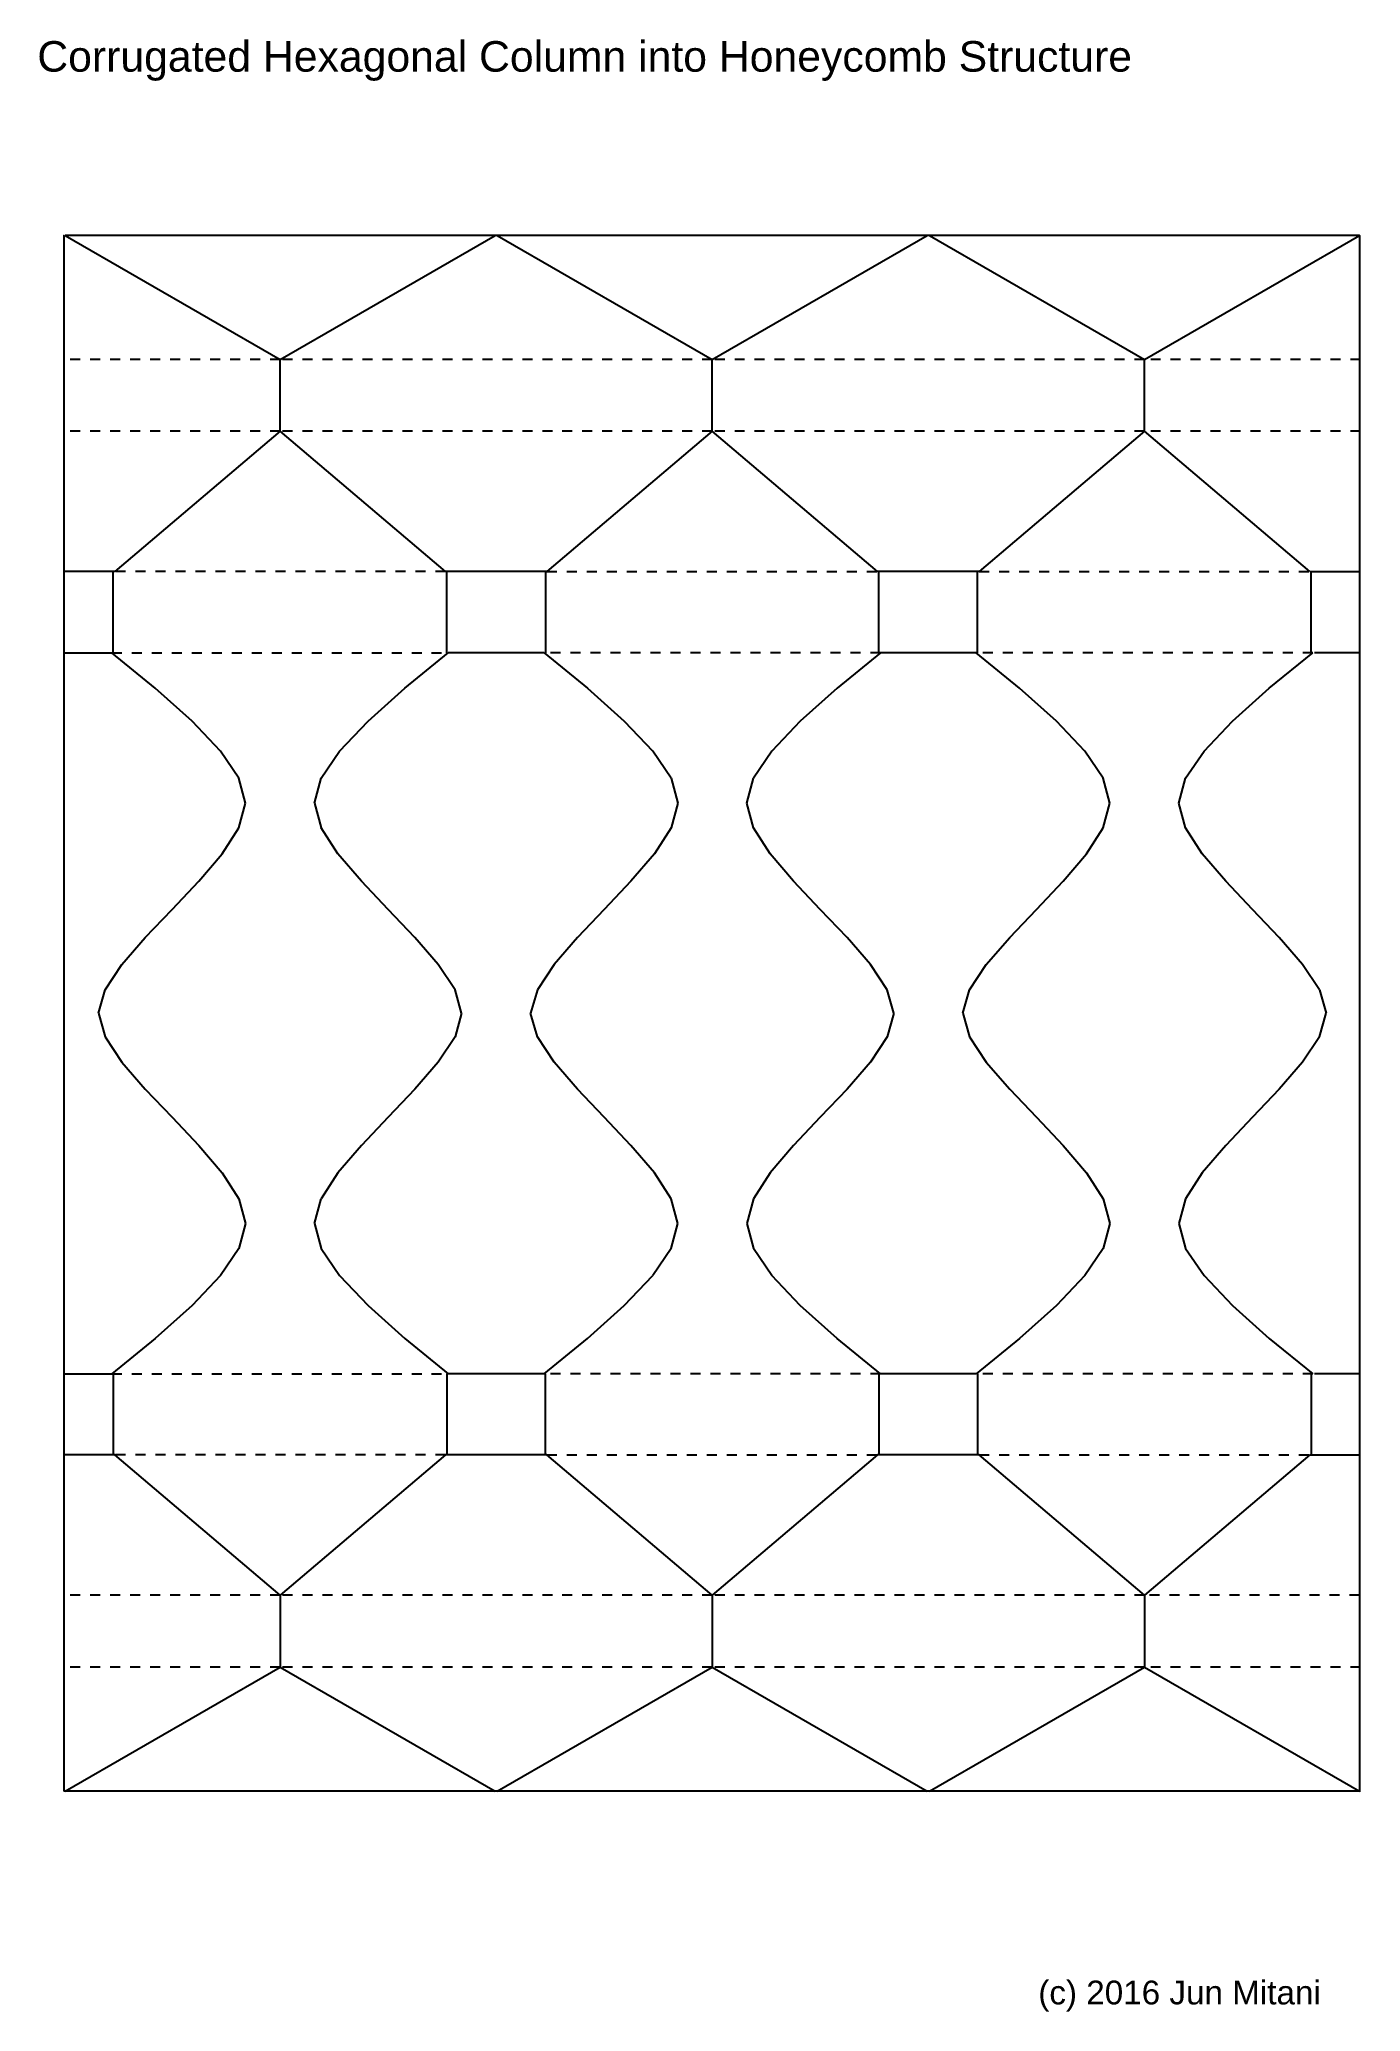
# Model space of a CAD drawing. Extents: x 11 to 198, y -288 to -9.
import ezdxf

# ---------------------------------------------------------------- set-up
doc = ezdxf.new("R2010")
doc.units = 0
for name, pattern in [('AI-LINETYPE-1', [2.822222, 1.411111, -1.411111]), ('AI-LINETYPE-10', [2.822222, 1.411111, -1.411111]), ('AI-LINETYPE-11', [2.822222, 1.411111, -1.411111]), ('AI-LINETYPE-12', [2.822222, 1.411111, -1.411111]), ('AI-LINETYPE-13', [2.822222, 1.411111, -1.411111]), ('AI-LINETYPE-14', [2.822222, 1.411111, -1.411111]), ('AI-LINETYPE-15', [2.822222, 1.411111, -1.411111]), ('AI-LINETYPE-16', [2.822222, 1.411111, -1.411111]), ('AI-LINETYPE-17', [2.822222, 1.411111, -1.411111]), ('AI-LINETYPE-18', [2.822222, 1.411111, -1.411111]), ('AI-LINETYPE-19', [2.822222, 1.411111, -1.411111]), ('AI-LINETYPE-2', [2.822222, 1.411111, -1.411111]), ('AI-LINETYPE-20', [2.822222, 1.411111, -1.411111]), ('AI-LINETYPE-21', [2.822222, 1.411111, -1.411111]), ('AI-LINETYPE-22', [2.822222, 1.411111, -1.411111]), ('AI-LINETYPE-23', [2.822222, 1.411111, -1.411111]), ('AI-LINETYPE-24', [2.822222, 1.411111, -1.411111]), ('AI-LINETYPE-25', [2.822222, 1.411111, -1.411111]), ('AI-LINETYPE-26', [2.822222, 1.411111, -1.411111]), ('AI-LINETYPE-27', [2.822222, 1.411111, -1.411111]), ('AI-LINETYPE-28', [2.822222, 1.411111, -1.411111]), ('AI-LINETYPE-3', [2.822222, 1.411111, -1.411111]), ('AI-LINETYPE-4', [2.822222, 1.411111, -1.411111]), ('AI-LINETYPE-5', [2.822222, 1.411111, -1.411111]), ('AI-LINETYPE-6', [2.822222, 1.411111, -1.411111]), ('AI-LINETYPE-7', [2.822222, 1.411111, -1.411111]), ('AI-LINETYPE-8', [2.822222, 1.411111, -1.411111]), ('AI-LINETYPE-9', [2.822222, 1.411111, -1.411111])]:
    doc.linetypes.add(name, pattern=pattern)
for name, color, linetype in [('CUTLINE', 7, 'CONTINUOUS'), ('MOUNTAINLINE', 7, 'CONTINUOUS'), ('TEXT', 7, 'CONTINUOUS'), ('VALLEYLINE', 7, 'CONTINUOUS')]:
    doc.layers.add(name, color=color, linetype=linetype)

msp = doc.modelspace()

# ---------------------------------------------------------------- texts
at = {"layer": 'TEXT', "color": 7, "attachment_point": 7}
for s, insert, char_height in [('\\fArial|b0|i0|c0|p34;\\W1;Corrugated Hexagonal Column into Honeycomb Structure', (11.19, -14.86), 4.318), ('\\fArial|b0|i0|c0|p34;\\W1;(c) 2016 Jun Mitani', (152.51, -287.61), 3.3584)]:
    msp.add_mtext(s, dxfattribs=dict(at, insert=insert, char_height=char_height))

# ---------------------------------------------------------------- blocks, each defined once
blk = doc.blocks.new('BLOCK_2')
at = {"layer": 'CUTLINE', "color": 7}
blk.add_lwpolyline([(75.82, -36.68), (15.1, -36.68)], dxfattribs=at)
blk = doc.blocks.new('BLOCK_3')
at = {"layer": 'CUTLINE', "color": 7}
blk.add_lwpolyline([(14.95, -36.68), (14.95, -36.68), (14.95, -256.48)], dxfattribs=at)
blk = doc.blocks.new('BLOCK_4')
at = {"layer": 'CUTLINE', "color": 7}
blk.add_lwpolyline([(136.84, -36.68), (76.12, -36.68)], dxfattribs=at)
blk = doc.blocks.new('BLOCK_5')
at = {"layer": 'CUTLINE', "color": 7}
blk.add_lwpolyline([(76.12, -36.68), (75.82, -36.68)], dxfattribs=at)
blk = doc.blocks.new('BLOCK_6')
at = {"layer": 'CUTLINE', "color": 7}
blk.add_lwpolyline([(197.86, -36.68), (137.14, -36.68)], dxfattribs=at)
blk = doc.blocks.new('BLOCK_7')
at = {"layer": 'CUTLINE', "color": 7}
blk.add_lwpolyline([(137.14, -36.68), (136.84, -36.68)], dxfattribs=at)
blk = doc.blocks.new('BLOCK_8')
at = {"layer": 'CUTLINE', "color": 7}
blk.add_lwpolyline([(197.86, -36.68), (197.86, -36.68), (197.86, -256.48)], dxfattribs=at)
blk = doc.blocks.new('BLOCK_9')
at = {"layer": 'CUTLINE', "color": 7}
blk.add_lwpolyline([(75.82, -256.48), (15.1, -256.48)], dxfattribs=at)
blk = doc.blocks.new('BLOCK_10')
at = {"layer": 'CUTLINE', "color": 7}
blk.add_lwpolyline([(15.1, -256.48), (14.95, -256.48)], dxfattribs=at)
blk = doc.blocks.new('BLOCK_11')
at = {"layer": 'CUTLINE', "color": 7}
blk.add_lwpolyline([(136.84, -256.48), (76.12, -256.48)], dxfattribs=at)
blk = doc.blocks.new('BLOCK_12')
at = {"layer": 'CUTLINE', "color": 7}
blk.add_lwpolyline([(76.12, -256.48), (75.82, -256.48)], dxfattribs=at)
blk = doc.blocks.new('BLOCK_13')
at = {"layer": 'CUTLINE', "color": 7}
blk.add_lwpolyline([(197.86, -256.48), (137.14, -256.48)], dxfattribs=at)
blk = doc.blocks.new('BLOCK_14')
at = {"layer": 'CUTLINE', "color": 7}
blk.add_lwpolyline([(137.14, -256.48), (136.84, -256.48)], dxfattribs=at)
blk = doc.blocks.new('BLOCK_15')
at = {"layer": 'CUTLINE', "color": 7}
blk.add_lwpolyline([(198.01, -256.48), (197.86, -256.48)], dxfattribs=at)
blk = doc.blocks.new('BLOCK_16')
at = {"layer": 'VALLEYLINE', "color": 7, "linetype": 'AI-LINETYPE-1'}
blk.add_lwpolyline([(68.8, -84.19), (22.13, -84.19)], dxfattribs=at)
blk = doc.blocks.new('BLOCK_17')
at = {"layer": 'VALLEYLINE', "color": 7, "linetype": 'AI-LINETYPE-2'}
blk.add_lwpolyline([(21.71, -95.66), (69.21, -95.66)], dxfattribs=at)
blk = doc.blocks.new('BLOCK_18')
at = {"layer": 'VALLEYLINE', "color": 7, "linetype": 'AI-LINETYPE-3'}
blk.add_lwpolyline([(83.14, -84.19), (129.81, -84.19)], dxfattribs=at)
blk = doc.blocks.new('BLOCK_19')
at = {"layer": 'VALLEYLINE', "color": 7, "linetype": 'AI-LINETYPE-4'}
blk.add_lwpolyline([(130.23, -95.66), (82.73, -95.66)], dxfattribs=at)
blk = doc.blocks.new('BLOCK_20')
at = {"layer": 'VALLEYLINE', "color": 7, "linetype": 'AI-LINETYPE-5'}
blk.add_lwpolyline([(191.25, -95.66), (143.75, -95.66)], dxfattribs=at)
blk = doc.blocks.new('BLOCK_21')
at = {"layer": 'VALLEYLINE', "color": 7, "linetype": 'AI-LINETYPE-6'}
blk.add_lwpolyline([(144.16, -84.19), (190.83, -84.19)], dxfattribs=at)
blk = doc.blocks.new('BLOCK_22')
at = {"layer": 'VALLEYLINE', "color": 7, "linetype": 'AI-LINETYPE-7'}
blk.add_lwpolyline([(45.46, -64.36), (14.95, -64.36)], dxfattribs=at)
blk = doc.blocks.new('BLOCK_23')
at = {"layer": 'VALLEYLINE', "color": 7, "linetype": 'AI-LINETYPE-8'}
blk.add_lwpolyline([(167.5, -64.36), (106.48, -64.36)], dxfattribs=at)
blk = doc.blocks.new('BLOCK_24')
at = {"layer": 'VALLEYLINE', "color": 7, "linetype": 'AI-LINETYPE-9'}
blk.add_lwpolyline([(45.46, -54.21), (14.95, -54.21)], dxfattribs=at)
blk = doc.blocks.new('BLOCK_25')
at = {"layer": 'VALLEYLINE', "color": 7, "linetype": 'AI-LINETYPE-10'}
blk.add_lwpolyline([(198.01, -64.36), (167.5, -64.36)], dxfattribs=at)
blk = doc.blocks.new('BLOCK_26')
at = {"layer": 'VALLEYLINE', "color": 7, "linetype": 'AI-LINETYPE-11'}
blk.add_lwpolyline([(106.48, -64.36), (45.46, -64.36)], dxfattribs=at)
blk = doc.blocks.new('BLOCK_27')
at = {"layer": 'VALLEYLINE', "color": 7, "linetype": 'AI-LINETYPE-12'}
blk.add_lwpolyline([(106.48, -54.21), (45.46, -54.21)], dxfattribs=at)
blk = doc.blocks.new('BLOCK_28')
at = {"layer": 'VALLEYLINE', "color": 7, "linetype": 'AI-LINETYPE-13'}
blk.add_lwpolyline([(167.5, -54.21), (106.48, -54.21)], dxfattribs=at)
blk = doc.blocks.new('BLOCK_29')
at = {"layer": 'VALLEYLINE', "color": 7, "linetype": 'AI-LINETYPE-14'}
blk.add_lwpolyline([(198.01, -54.21), (167.5, -54.21)], dxfattribs=at)
blk = doc.blocks.new('BLOCK_30')
at = {"layer": 'VALLEYLINE', "color": 7, "linetype": 'AI-LINETYPE-15'}
blk.add_lwpolyline([(68.8, -208.97), (22.13, -208.97)], dxfattribs=at)
blk = doc.blocks.new('BLOCK_31')
at = {"layer": 'VALLEYLINE', "color": 7, "linetype": 'AI-LINETYPE-16'}
blk.add_lwpolyline([(21.71, -197.5), (69.21, -197.5)], dxfattribs=at)
blk = doc.blocks.new('BLOCK_32')
at = {"layer": 'VALLEYLINE', "color": 7, "linetype": 'AI-LINETYPE-17'}
blk.add_lwpolyline([(83.14, -208.97), (129.81, -208.97)], dxfattribs=at)
blk = doc.blocks.new('BLOCK_33')
at = {"layer": 'VALLEYLINE', "color": 7, "linetype": 'AI-LINETYPE-18'}
blk.add_lwpolyline([(130.23, -197.5), (82.73, -197.5)], dxfattribs=at)
blk = doc.blocks.new('BLOCK_34')
at = {"layer": 'VALLEYLINE', "color": 7, "linetype": 'AI-LINETYPE-19'}
blk.add_lwpolyline([(191.25, -197.5), (143.74, -197.5)], dxfattribs=at)
blk = doc.blocks.new('BLOCK_35')
at = {"layer": 'VALLEYLINE', "color": 7, "linetype": 'AI-LINETYPE-20'}
blk.add_lwpolyline([(144.16, -208.97), (190.83, -208.97)], dxfattribs=at)
blk = doc.blocks.new('BLOCK_36')
at = {"layer": 'VALLEYLINE', "color": 7, "linetype": 'AI-LINETYPE-21'}
blk.add_lwpolyline([(45.46, -228.8), (14.95, -228.8)], dxfattribs=at)
blk = doc.blocks.new('BLOCK_37')
at = {"layer": 'VALLEYLINE', "color": 7, "linetype": 'AI-LINETYPE-22'}
blk.add_lwpolyline([(167.5, -228.8), (106.48, -228.8)], dxfattribs=at)
blk = doc.blocks.new('BLOCK_38')
at = {"layer": 'VALLEYLINE', "color": 7, "linetype": 'AI-LINETYPE-23'}
blk.add_lwpolyline([(45.46, -238.95), (14.95, -238.95)], dxfattribs=at)
blk = doc.blocks.new('BLOCK_39')
at = {"layer": 'VALLEYLINE', "color": 7, "linetype": 'AI-LINETYPE-24'}
blk.add_lwpolyline([(197.86, -228.8), (167.5, -228.8)], dxfattribs=at)
blk = doc.blocks.new('BLOCK_40')
at = {"layer": 'VALLEYLINE', "color": 7, "linetype": 'AI-LINETYPE-25'}
blk.add_lwpolyline([(106.48, -228.8), (45.46, -228.8)], dxfattribs=at)
blk = doc.blocks.new('BLOCK_41')
at = {"layer": 'VALLEYLINE', "color": 7, "linetype": 'AI-LINETYPE-26'}
blk.add_lwpolyline([(106.48, -238.95), (45.46, -238.95)], dxfattribs=at)
blk = doc.blocks.new('BLOCK_42')
at = {"layer": 'VALLEYLINE', "color": 7, "linetype": 'AI-LINETYPE-27'}
blk.add_lwpolyline([(167.5, -238.95), (106.48, -238.95)], dxfattribs=at)
blk = doc.blocks.new('BLOCK_43')
at = {"layer": 'VALLEYLINE', "color": 7, "linetype": 'AI-LINETYPE-28'}
blk.add_lwpolyline([(198.01, -238.95), (167.5, -238.95)], dxfattribs=at)
blk = doc.blocks.new('BLOCK_44')
at = {"layer": 'MOUNTAINLINE', "color": 7}
blk.add_lwpolyline([(39.65, -120.38), (40.59, -116.9)], dxfattribs=at)
blk = doc.blocks.new('BLOCK_45')
at = {"layer": 'MOUNTAINLINE', "color": 7}
blk.add_lwpolyline([(40.59, -116.9), (39.65, -113.37)], dxfattribs=at)
blk = doc.blocks.new('BLOCK_46')
at = {"layer": 'MOUNTAINLINE', "color": 7}
blk.add_lwpolyline([(50.33, -116.9), (51.28, -113.37)], dxfattribs=at)
blk = doc.blocks.new('BLOCK_47')
at = {"layer": 'MOUNTAINLINE', "color": 7}
blk.add_lwpolyline([(39.65, -113.37), (37.05, -109.54)], dxfattribs=at)
blk = doc.blocks.new('BLOCK_48')
at = {"layer": 'MOUNTAINLINE', "color": 7}
blk.add_lwpolyline([(51.28, -113.37), (53.87, -109.54)], dxfattribs=at)
blk = doc.blocks.new('BLOCK_49')
at = {"layer": 'MOUNTAINLINE', "color": 7}
blk.add_lwpolyline([(19.82, -146.58), (20.77, -143.25)], dxfattribs=at)
blk = doc.blocks.new('BLOCK_50')
at = {"layer": 'MOUNTAINLINE', "color": 7}
blk.add_lwpolyline([(71.1, -146.58), (70.16, -143.25)], dxfattribs=at)
blk = doc.blocks.new('BLOCK_51')
at = {"layer": 'MOUNTAINLINE', "color": 7}
blk.add_lwpolyline([(81.79, -143.25), (80.84, -146.58)], dxfattribs=at)
blk = doc.blocks.new('BLOCK_52')
at = {"layer": 'MOUNTAINLINE', "color": 7}
blk.add_lwpolyline([(132.12, -146.58), (131.17, -143.25)], dxfattribs=at)
blk = doc.blocks.new('BLOCK_53')
at = {"layer": 'MOUNTAINLINE', "color": 7}
blk.add_lwpolyline([(14.95, -95.66), (21.71, -95.66)], dxfattribs=at)
blk = doc.blocks.new('BLOCK_54')
at = {"layer": 'MOUNTAINLINE', "color": 7}
blk.add_lwpolyline([(21.92, -95.66), (21.92, -84.19)], dxfattribs=at)
blk = doc.blocks.new('BLOCK_55')
at = {"layer": 'MOUNTAINLINE', "color": 7}
blk.add_lwpolyline([(22.13, -84.19), (14.95, -84.19)], dxfattribs=at)
blk = doc.blocks.new('BLOCK_56')
at = {"layer": 'MOUNTAINLINE', "color": 7}
blk.add_lwpolyline([(69.01, -95.66), (69.01, -84.19)], dxfattribs=at)
blk = doc.blocks.new('BLOCK_57')
at = {"layer": 'MOUNTAINLINE', "color": 7}
blk.add_lwpolyline([(20.77, -143.25), (23.13, -139.69)], dxfattribs=at)
blk = doc.blocks.new('BLOCK_58')
at = {"layer": 'MOUNTAINLINE', "color": 7}
blk.add_lwpolyline([(23.13, -139.69), (26.43, -135.87)], dxfattribs=at)
blk = doc.blocks.new('BLOCK_59')
at = {"layer": 'MOUNTAINLINE', "color": 7}
blk.add_lwpolyline([(26.43, -135.87), (30.21, -131.9)], dxfattribs=at)
blk = doc.blocks.new('BLOCK_60')
at = {"layer": 'MOUNTAINLINE', "color": 7}
blk.add_lwpolyline([(30.21, -131.9), (33.98, -127.91)], dxfattribs=at)
blk = doc.blocks.new('BLOCK_61')
at = {"layer": 'MOUNTAINLINE', "color": 7}
blk.add_lwpolyline([(33.98, -127.91), (37.29, -124.04)], dxfattribs=at)
blk = doc.blocks.new('BLOCK_62')
at = {"layer": 'MOUNTAINLINE', "color": 7}
blk.add_lwpolyline([(37.29, -124.04), (39.65, -120.38)], dxfattribs=at)
blk = doc.blocks.new('BLOCK_63')
at = {"layer": 'MOUNTAINLINE', "color": 7}
blk.add_lwpolyline([(192.19, -143.25), (193.14, -146.58)], dxfattribs=at)
blk = doc.blocks.new('BLOCK_64')
at = {"layer": 'MOUNTAINLINE', "color": 7}
blk.add_lwpolyline([(45.46, -64.36), (22.13, -84.19)], dxfattribs=at)
blk = doc.blocks.new('BLOCK_65')
at = {"layer": 'MOUNTAINLINE', "color": 7}
blk.add_lwpolyline([(68.8, -84.19), (45.46, -64.36)], dxfattribs=at)
blk = doc.blocks.new('BLOCK_66')
at = {"layer": 'MOUNTAINLINE', "color": 7}
blk.add_lwpolyline([(100.67, -113.37), (101.61, -116.9)], dxfattribs=at)
blk = doc.blocks.new('BLOCK_67')
at = {"layer": 'MOUNTAINLINE', "color": 7}
blk.add_lwpolyline([(111.35, -116.9), (112.29, -113.37)], dxfattribs=at)
blk = doc.blocks.new('BLOCK_68')
at = {"layer": 'MOUNTAINLINE', "color": 7}
blk.add_lwpolyline([(101.61, -116.9), (100.67, -120.38)], dxfattribs=at)
blk = doc.blocks.new('BLOCK_69')
at = {"layer": 'MOUNTAINLINE', "color": 7}
blk.add_lwpolyline([(112.29, -120.38), (111.35, -116.9)], dxfattribs=at)
blk = doc.blocks.new('BLOCK_70')
at = {"layer": 'MOUNTAINLINE', "color": 7}
blk.add_lwpolyline([(84.15, -139.69), (81.79, -143.25)], dxfattribs=at)
blk = doc.blocks.new('BLOCK_71')
at = {"layer": 'MOUNTAINLINE', "color": 7}
blk.add_lwpolyline([(131.17, -143.25), (128.81, -139.69)], dxfattribs=at)
blk = doc.blocks.new('BLOCK_72')
at = {"layer": 'MOUNTAINLINE', "color": 7}
blk.add_lwpolyline([(87.45, -135.87), (84.15, -139.69)], dxfattribs=at)
blk = doc.blocks.new('BLOCK_73')
at = {"layer": 'MOUNTAINLINE', "color": 7}
blk.add_lwpolyline([(128.81, -139.69), (125.51, -135.87)], dxfattribs=at)
blk = doc.blocks.new('BLOCK_74')
at = {"layer": 'MOUNTAINLINE', "color": 7}
blk.add_lwpolyline([(91.23, -131.9), (87.45, -135.87)], dxfattribs=at)
blk = doc.blocks.new('BLOCK_75')
at = {"layer": 'MOUNTAINLINE', "color": 7}
blk.add_lwpolyline([(125.51, -135.87), (121.73, -131.9)], dxfattribs=at)
blk = doc.blocks.new('BLOCK_76')
at = {"layer": 'MOUNTAINLINE', "color": 7}
blk.add_lwpolyline([(95, -127.91), (91.23, -131.9)], dxfattribs=at)
blk = doc.blocks.new('BLOCK_77')
at = {"layer": 'MOUNTAINLINE', "color": 7}
blk.add_lwpolyline([(121.73, -131.9), (117.96, -127.91)], dxfattribs=at)
blk = doc.blocks.new('BLOCK_78')
at = {"layer": 'MOUNTAINLINE', "color": 7}
blk.add_lwpolyline([(98.31, -124.04), (95, -127.91)], dxfattribs=at)
blk = doc.blocks.new('BLOCK_79')
at = {"layer": 'MOUNTAINLINE', "color": 7}
blk.add_lwpolyline([(117.96, -127.91), (114.65, -124.04)], dxfattribs=at)
blk = doc.blocks.new('BLOCK_80')
at = {"layer": 'MOUNTAINLINE', "color": 7}
blk.add_lwpolyline([(100.67, -120.38), (98.31, -124.04)], dxfattribs=at)
blk = doc.blocks.new('BLOCK_81')
at = {"layer": 'MOUNTAINLINE', "color": 7}
blk.add_lwpolyline([(114.65, -124.04), (112.29, -120.38)], dxfattribs=at)
blk = doc.blocks.new('BLOCK_82')
at = {"layer": 'MOUNTAINLINE', "color": 7}
blk.add_lwpolyline([(142.8, -143.25), (145.16, -139.69)], dxfattribs=at)
blk = doc.blocks.new('BLOCK_83')
at = {"layer": 'MOUNTAINLINE', "color": 7}
blk.add_lwpolyline([(145.16, -139.69), (148.47, -135.87)], dxfattribs=at)
blk = doc.blocks.new('BLOCK_84')
at = {"layer": 'MOUNTAINLINE', "color": 7}
blk.add_lwpolyline([(148.47, -135.87), (152.24, -131.9)], dxfattribs=at)
blk = doc.blocks.new('BLOCK_85')
at = {"layer": 'MOUNTAINLINE', "color": 7}
blk.add_lwpolyline([(152.24, -131.9), (156.02, -127.91)], dxfattribs=at)
blk = doc.blocks.new('BLOCK_86')
at = {"layer": 'MOUNTAINLINE', "color": 7}
blk.add_lwpolyline([(156.02, -127.91), (159.32, -124.04)], dxfattribs=at)
blk = doc.blocks.new('BLOCK_87')
at = {"layer": 'MOUNTAINLINE', "color": 7}
blk.add_lwpolyline([(159.32, -124.04), (161.68, -120.38)], dxfattribs=at)
blk = doc.blocks.new('BLOCK_88')
at = {"layer": 'MOUNTAINLINE', "color": 7}
blk.add_lwpolyline([(161.68, -120.38), (162.63, -116.9)], dxfattribs=at)
blk = doc.blocks.new('BLOCK_89')
at = {"layer": 'MOUNTAINLINE', "color": 7}
blk.add_lwpolyline([(162.63, -116.9), (161.68, -113.37)], dxfattribs=at)
blk = doc.blocks.new('BLOCK_90')
at = {"layer": 'MOUNTAINLINE', "color": 7}
blk.add_lwpolyline([(37.05, -109.54), (33.04, -105.3)], dxfattribs=at)
blk = doc.blocks.new('BLOCK_91')
at = {"layer": 'MOUNTAINLINE', "color": 7}
blk.add_lwpolyline([(33.04, -105.3), (27.85, -100.65)], dxfattribs=at)
blk = doc.blocks.new('BLOCK_92')
at = {"layer": 'MOUNTAINLINE', "color": 7}
blk.add_lwpolyline([(27.85, -100.65), (21.71, -95.66)], dxfattribs=at)
blk = doc.blocks.new('BLOCK_93')
at = {"layer": 'MOUNTAINLINE', "color": 7}
blk.add_lwpolyline([(53.87, -109.54), (57.89, -105.3)], dxfattribs=at)
blk = doc.blocks.new('BLOCK_94')
at = {"layer": 'MOUNTAINLINE', "color": 7}
blk.add_lwpolyline([(57.89, -105.3), (63.08, -100.65)], dxfattribs=at)
blk = doc.blocks.new('BLOCK_95')
at = {"layer": 'MOUNTAINLINE', "color": 7}
blk.add_lwpolyline([(63.08, -100.65), (69.21, -95.66)], dxfattribs=at)
blk = doc.blocks.new('BLOCK_96')
at = {"layer": 'MOUNTAINLINE', "color": 7}
blk.add_lwpolyline([(114.89, -109.54), (112.29, -113.37)], dxfattribs=at)
blk = doc.blocks.new('BLOCK_97')
at = {"layer": 'MOUNTAINLINE', "color": 7}
blk.add_lwpolyline([(161.68, -113.37), (159.09, -109.54)], dxfattribs=at)
blk = doc.blocks.new('BLOCK_98')
at = {"layer": 'MOUNTAINLINE', "color": 7}
blk.add_lwpolyline([(70.16, -143.25), (67.8, -139.69)], dxfattribs=at)
blk = doc.blocks.new('BLOCK_99')
at = {"layer": 'MOUNTAINLINE', "color": 7}
blk.add_lwpolyline([(67.8, -139.69), (64.49, -135.87)], dxfattribs=at)
blk = doc.blocks.new('BLOCK_100')
at = {"layer": 'MOUNTAINLINE', "color": 7}
blk.add_lwpolyline([(64.49, -135.87), (60.72, -131.9)], dxfattribs=at)
blk = doc.blocks.new('BLOCK_101')
at = {"layer": 'MOUNTAINLINE', "color": 7}
blk.add_lwpolyline([(60.72, -131.9), (56.94, -127.91)], dxfattribs=at)
blk = doc.blocks.new('BLOCK_102')
at = {"layer": 'MOUNTAINLINE', "color": 7}
blk.add_lwpolyline([(56.94, -127.91), (53.64, -124.04)], dxfattribs=at)
blk = doc.blocks.new('BLOCK_103')
at = {"layer": 'MOUNTAINLINE', "color": 7}
blk.add_lwpolyline([(53.64, -124.04), (51.28, -120.38)], dxfattribs=at)
blk = doc.blocks.new('BLOCK_104')
at = {"layer": 'MOUNTAINLINE', "color": 7}
blk.add_lwpolyline([(141.86, -146.58), (142.8, -143.25)], dxfattribs=at)
blk = doc.blocks.new('BLOCK_105')
at = {"layer": 'MOUNTAINLINE', "color": 7}
blk.add_lwpolyline([(118.9, -105.3), (114.89, -109.54)], dxfattribs=at)
blk = doc.blocks.new('BLOCK_106')
at = {"layer": 'MOUNTAINLINE', "color": 7}
blk.add_lwpolyline([(159.09, -109.54), (155.07, -105.3)], dxfattribs=at)
blk = doc.blocks.new('BLOCK_107')
at = {"layer": 'MOUNTAINLINE', "color": 7}
blk.add_lwpolyline([(124.1, -100.65), (118.9, -105.3)], dxfattribs=at)
blk = doc.blocks.new('BLOCK_108')
at = {"layer": 'MOUNTAINLINE', "color": 7}
blk.add_lwpolyline([(155.07, -105.3), (149.88, -100.65)], dxfattribs=at)
blk = doc.blocks.new('BLOCK_109')
at = {"layer": 'MOUNTAINLINE', "color": 7}
blk.add_lwpolyline([(130.23, -95.66), (124.1, -100.65)], dxfattribs=at)
blk = doc.blocks.new('BLOCK_110')
at = {"layer": 'MOUNTAINLINE', "color": 7}
blk.add_lwpolyline([(149.88, -100.65), (143.75, -95.66)], dxfattribs=at)
blk = doc.blocks.new('BLOCK_111')
at = {"layer": 'MOUNTAINLINE', "color": 7}
blk.add_lwpolyline([(143.75, -95.66), (130.23, -95.66)], dxfattribs=at)
blk = doc.blocks.new('BLOCK_112')
at = {"layer": 'MOUNTAINLINE', "color": 7}
blk.add_lwpolyline([(106.48, -64.36), (83.14, -84.19)], dxfattribs=at)
blk = doc.blocks.new('BLOCK_113')
at = {"layer": 'MOUNTAINLINE', "color": 7}
blk.add_lwpolyline([(129.81, -84.19), (106.48, -64.36)], dxfattribs=at)
blk = doc.blocks.new('BLOCK_114')
at = {"layer": 'MOUNTAINLINE', "color": 7}
blk.add_lwpolyline([(94.06, -105.3), (98.07, -109.54)], dxfattribs=at)
blk = doc.blocks.new('BLOCK_115')
at = {"layer": 'MOUNTAINLINE', "color": 7}
blk.add_lwpolyline([(88.86, -100.65), (94.06, -105.3)], dxfattribs=at)
blk = doc.blocks.new('BLOCK_116')
at = {"layer": 'MOUNTAINLINE', "color": 7}
blk.add_lwpolyline([(82.73, -95.66), (88.86, -100.65)], dxfattribs=at)
blk = doc.blocks.new('BLOCK_117')
at = {"layer": 'MOUNTAINLINE', "color": 7}
blk.add_lwpolyline([(82.94, -84.19), (82.94, -95.66)], dxfattribs=at)
blk = doc.blocks.new('BLOCK_118')
at = {"layer": 'MOUNTAINLINE', "color": 7}
blk.add_lwpolyline([(130.02, -95.66), (130.02, -84.19)], dxfattribs=at)
blk = doc.blocks.new('BLOCK_119')
at = {"layer": 'MOUNTAINLINE', "color": 7}
blk.add_lwpolyline([(144.16, -84.19), (129.81, -84.19)], dxfattribs=at)
blk = doc.blocks.new('BLOCK_120')
at = {"layer": 'MOUNTAINLINE', "color": 7}
blk.add_lwpolyline([(143.95, -95.66), (143.95, -84.19)], dxfattribs=at)
blk = doc.blocks.new('BLOCK_121')
at = {"layer": 'MOUNTAINLINE', "color": 7}
blk.add_lwpolyline([(192.19, -143.25), (189.83, -139.69)], dxfattribs=at)
blk = doc.blocks.new('BLOCK_122')
at = {"layer": 'MOUNTAINLINE', "color": 7}
blk.add_lwpolyline([(189.83, -139.69), (186.53, -135.87)], dxfattribs=at)
blk = doc.blocks.new('BLOCK_123')
at = {"layer": 'MOUNTAINLINE', "color": 7}
blk.add_lwpolyline([(186.53, -135.87), (182.75, -131.9)], dxfattribs=at)
blk = doc.blocks.new('BLOCK_124')
at = {"layer": 'MOUNTAINLINE', "color": 7}
blk.add_lwpolyline([(182.75, -131.9), (178.98, -127.91)], dxfattribs=at)
blk = doc.blocks.new('BLOCK_125')
at = {"layer": 'MOUNTAINLINE', "color": 7}
blk.add_lwpolyline([(178.98, -127.91), (175.67, -124.04)], dxfattribs=at)
blk = doc.blocks.new('BLOCK_126')
at = {"layer": 'MOUNTAINLINE', "color": 7}
blk.add_lwpolyline([(175.67, -124.04), (173.31, -120.38)], dxfattribs=at)
blk = doc.blocks.new('BLOCK_127')
at = {"layer": 'MOUNTAINLINE', "color": 7}
blk.add_lwpolyline([(173.31, -120.38), (172.37, -116.9)], dxfattribs=at)
blk = doc.blocks.new('BLOCK_128')
at = {"layer": 'MOUNTAINLINE', "color": 7}
blk.add_lwpolyline([(172.37, -116.9), (173.31, -113.37)], dxfattribs=at)
blk = doc.blocks.new('BLOCK_129')
at = {"layer": 'MOUNTAINLINE', "color": 7}
blk.add_lwpolyline([(173.31, -113.37), (175.91, -109.54)], dxfattribs=at)
blk = doc.blocks.new('BLOCK_130')
at = {"layer": 'MOUNTAINLINE', "color": 7}
blk.add_lwpolyline([(175.91, -109.54), (179.92, -105.3)], dxfattribs=at)
blk = doc.blocks.new('BLOCK_131')
at = {"layer": 'MOUNTAINLINE', "color": 7}
blk.add_lwpolyline([(179.92, -105.3), (185.11, -100.65)], dxfattribs=at)
blk = doc.blocks.new('BLOCK_132')
at = {"layer": 'MOUNTAINLINE', "color": 7}
blk.add_lwpolyline([(185.11, -100.65), (191.25, -95.66)], dxfattribs=at)
blk = doc.blocks.new('BLOCK_133')
at = {"layer": 'MOUNTAINLINE', "color": 7}
blk.add_lwpolyline([(167.5, -64.36), (144.16, -84.19)], dxfattribs=at)
blk = doc.blocks.new('BLOCK_134')
at = {"layer": 'MOUNTAINLINE', "color": 7}
blk.add_lwpolyline([(190.83, -84.19), (167.5, -64.36)], dxfattribs=at)
blk = doc.blocks.new('BLOCK_135')
at = {"layer": 'MOUNTAINLINE', "color": 7}
blk.add_lwpolyline([(191.04, -95.66), (191.04, -84.19)], dxfattribs=at)
blk = doc.blocks.new('BLOCK_136')
at = {"layer": 'MOUNTAINLINE', "color": 7}
blk.add_lwpolyline([(50.33, -116.9), (51.28, -120.38)], dxfattribs=at)
blk = doc.blocks.new('BLOCK_137')
at = {"layer": 'MOUNTAINLINE', "color": 7}
blk.add_lwpolyline([(100.67, -113.37), (98.07, -109.54)], dxfattribs=at)
blk = doc.blocks.new('BLOCK_138')
at = {"layer": 'MOUNTAINLINE', "color": 7}
blk.add_lwpolyline([(45.46, -64.36), (45.46, -54.21)], dxfattribs=at)
blk = doc.blocks.new('BLOCK_139')
at = {"layer": 'MOUNTAINLINE', "color": 7}
blk.add_lwpolyline([(190.9, -84.19), (198.01, -84.19)], dxfattribs=at)
blk = doc.blocks.new('BLOCK_140')
at = {"layer": 'MOUNTAINLINE', "color": 7}
blk.add_lwpolyline([(82.73, -95.66), (69.21, -95.66)], dxfattribs=at)
blk = doc.blocks.new('BLOCK_141')
at = {"layer": 'MOUNTAINLINE', "color": 7}
blk.add_lwpolyline([(83.14, -84.19), (68.8, -84.19)], dxfattribs=at)
blk = doc.blocks.new('BLOCK_142')
at = {"layer": 'MOUNTAINLINE', "color": 7}
blk.add_lwpolyline([(106.48, -64.36), (106.48, -54.21)], dxfattribs=at)
blk = doc.blocks.new('BLOCK_143')
at = {"layer": 'MOUNTAINLINE', "color": 7}
blk.add_lwpolyline([(167.5, -64.36), (167.5, -54.21)], dxfattribs=at)
blk = doc.blocks.new('BLOCK_144')
at = {"layer": 'MOUNTAINLINE', "color": 7}
blk.add_lwpolyline([(198.01, -95.66), (191.5, -95.66)], dxfattribs=at)
blk = doc.blocks.new('BLOCK_145')
at = {"layer": 'MOUNTAINLINE', "color": 7}
blk.add_lwpolyline([(15.1, -36.68), (45.46, -54.21)], dxfattribs=at)
blk = doc.blocks.new('BLOCK_146')
at = {"layer": 'MOUNTAINLINE', "color": 7}
blk.add_lwpolyline([(45.46, -54.21), (75.82, -36.68)], dxfattribs=at)
blk = doc.blocks.new('BLOCK_147')
at = {"layer": 'MOUNTAINLINE', "color": 7}
blk.add_lwpolyline([(76.12, -36.68), (106.48, -54.21)], dxfattribs=at)
blk = doc.blocks.new('BLOCK_148')
at = {"layer": 'MOUNTAINLINE', "color": 7}
blk.add_lwpolyline([(106.48, -54.21), (136.84, -36.68)], dxfattribs=at)
blk = doc.blocks.new('BLOCK_149')
at = {"layer": 'MOUNTAINLINE', "color": 7}
blk.add_lwpolyline([(137.14, -36.68), (167.5, -54.21)], dxfattribs=at)
blk = doc.blocks.new('BLOCK_150')
at = {"layer": 'MOUNTAINLINE', "color": 7}
blk.add_lwpolyline([(167.5, -54.21), (197.86, -36.68)], dxfattribs=at)
blk = doc.blocks.new('BLOCK_151')
at = {"layer": 'MOUNTAINLINE', "color": 7}
blk.add_lwpolyline([(39.65, -172.78), (40.59, -176.26)], dxfattribs=at)
blk = doc.blocks.new('BLOCK_152')
at = {"layer": 'MOUNTAINLINE', "color": 7}
blk.add_lwpolyline([(40.59, -176.26), (39.65, -179.79)], dxfattribs=at)
blk = doc.blocks.new('BLOCK_153')
at = {"layer": 'MOUNTAINLINE', "color": 7}
blk.add_lwpolyline([(50.33, -176.26), (51.28, -179.79)], dxfattribs=at)
blk = doc.blocks.new('BLOCK_154')
at = {"layer": 'MOUNTAINLINE', "color": 7}
blk.add_lwpolyline([(39.65, -179.79), (37.05, -183.62)], dxfattribs=at)
blk = doc.blocks.new('BLOCK_155')
at = {"layer": 'MOUNTAINLINE', "color": 7}
blk.add_lwpolyline([(51.28, -179.79), (53.87, -183.62)], dxfattribs=at)
blk = doc.blocks.new('BLOCK_156')
at = {"layer": 'MOUNTAINLINE', "color": 7}
blk.add_lwpolyline([(19.82, -146.58), (20.77, -149.91)], dxfattribs=at)
blk = doc.blocks.new('BLOCK_157')
at = {"layer": 'MOUNTAINLINE', "color": 7}
blk.add_lwpolyline([(71.1, -146.58), (70.16, -149.91)], dxfattribs=at)
blk = doc.blocks.new('BLOCK_158')
at = {"layer": 'MOUNTAINLINE', "color": 7}
blk.add_lwpolyline([(81.79, -149.91), (80.84, -146.58)], dxfattribs=at)
blk = doc.blocks.new('BLOCK_159')
at = {"layer": 'MOUNTAINLINE', "color": 7}
blk.add_lwpolyline([(132.12, -146.58), (131.17, -149.91)], dxfattribs=at)
blk = doc.blocks.new('BLOCK_160')
at = {"layer": 'MOUNTAINLINE', "color": 7}
blk.add_lwpolyline([(14.95, -197.5), (21.71, -197.5)], dxfattribs=at)
blk = doc.blocks.new('BLOCK_161')
at = {"layer": 'MOUNTAINLINE', "color": 7}
blk.add_lwpolyline([(21.92, -197.5), (21.92, -208.97)], dxfattribs=at)
blk = doc.blocks.new('BLOCK_162')
at = {"layer": 'MOUNTAINLINE', "color": 7}
blk.add_lwpolyline([(22.13, -208.97), (14.95, -208.97)], dxfattribs=at)
blk = doc.blocks.new('BLOCK_163')
at = {"layer": 'MOUNTAINLINE', "color": 7}
blk.add_lwpolyline([(69.01, -197.5), (69.01, -208.97)], dxfattribs=at)
blk = doc.blocks.new('BLOCK_164')
at = {"layer": 'MOUNTAINLINE', "color": 7}
blk.add_lwpolyline([(20.77, -149.91), (23.13, -153.47)], dxfattribs=at)
blk = doc.blocks.new('BLOCK_165')
at = {"layer": 'MOUNTAINLINE', "color": 7}
blk.add_lwpolyline([(23.13, -153.47), (26.43, -157.29)], dxfattribs=at)
blk = doc.blocks.new('BLOCK_166')
at = {"layer": 'MOUNTAINLINE', "color": 7}
blk.add_lwpolyline([(26.43, -157.29), (30.21, -161.26)], dxfattribs=at)
blk = doc.blocks.new('BLOCK_167')
at = {"layer": 'MOUNTAINLINE', "color": 7}
blk.add_lwpolyline([(30.21, -161.26), (33.98, -165.25)], dxfattribs=at)
blk = doc.blocks.new('BLOCK_168')
at = {"layer": 'MOUNTAINLINE', "color": 7}
blk.add_lwpolyline([(33.98, -165.25), (37.29, -169.12)], dxfattribs=at)
blk = doc.blocks.new('BLOCK_169')
at = {"layer": 'MOUNTAINLINE', "color": 7}
blk.add_lwpolyline([(37.29, -169.12), (39.65, -172.78)], dxfattribs=at)
blk = doc.blocks.new('BLOCK_170')
at = {"layer": 'MOUNTAINLINE', "color": 7}
blk.add_lwpolyline([(192.19, -149.91), (193.14, -146.58)], dxfattribs=at)
blk = doc.blocks.new('BLOCK_171')
at = {"layer": 'MOUNTAINLINE', "color": 7}
blk.add_lwpolyline([(45.46, -228.8), (22.13, -208.97)], dxfattribs=at)
blk = doc.blocks.new('BLOCK_172')
at = {"layer": 'MOUNTAINLINE', "color": 7}
blk.add_lwpolyline([(68.8, -208.97), (45.46, -228.8)], dxfattribs=at)
blk = doc.blocks.new('BLOCK_173')
at = {"layer": 'MOUNTAINLINE', "color": 7}
blk.add_lwpolyline([(100.67, -179.79), (101.61, -176.26)], dxfattribs=at)
blk = doc.blocks.new('BLOCK_174')
at = {"layer": 'MOUNTAINLINE', "color": 7}
blk.add_lwpolyline([(111.35, -176.26), (112.29, -179.79)], dxfattribs=at)
blk = doc.blocks.new('BLOCK_175')
at = {"layer": 'MOUNTAINLINE', "color": 7}
blk.add_lwpolyline([(101.61, -176.26), (100.67, -172.78)], dxfattribs=at)
blk = doc.blocks.new('BLOCK_176')
at = {"layer": 'MOUNTAINLINE', "color": 7}
blk.add_lwpolyline([(112.29, -172.78), (111.35, -176.26)], dxfattribs=at)
blk = doc.blocks.new('BLOCK_177')
at = {"layer": 'MOUNTAINLINE', "color": 7}
blk.add_lwpolyline([(84.15, -153.47), (81.79, -149.91)], dxfattribs=at)
blk = doc.blocks.new('BLOCK_178')
at = {"layer": 'MOUNTAINLINE', "color": 7}
blk.add_lwpolyline([(131.17, -149.91), (128.81, -153.47)], dxfattribs=at)
blk = doc.blocks.new('BLOCK_179')
at = {"layer": 'MOUNTAINLINE', "color": 7}
blk.add_lwpolyline([(87.45, -157.29), (84.15, -153.47)], dxfattribs=at)
blk = doc.blocks.new('BLOCK_180')
at = {"layer": 'MOUNTAINLINE', "color": 7}
blk.add_lwpolyline([(128.81, -153.47), (125.51, -157.29)], dxfattribs=at)
blk = doc.blocks.new('BLOCK_181')
at = {"layer": 'MOUNTAINLINE', "color": 7}
blk.add_lwpolyline([(91.23, -161.26), (87.45, -157.29)], dxfattribs=at)
blk = doc.blocks.new('BLOCK_182')
at = {"layer": 'MOUNTAINLINE', "color": 7}
blk.add_lwpolyline([(125.51, -157.29), (121.73, -161.26)], dxfattribs=at)
blk = doc.blocks.new('BLOCK_183')
at = {"layer": 'MOUNTAINLINE', "color": 7}
blk.add_lwpolyline([(95, -165.25), (91.23, -161.26)], dxfattribs=at)
blk = doc.blocks.new('BLOCK_184')
at = {"layer": 'MOUNTAINLINE', "color": 7}
blk.add_lwpolyline([(121.73, -161.26), (117.96, -165.25)], dxfattribs=at)
blk = doc.blocks.new('BLOCK_185')
at = {"layer": 'MOUNTAINLINE', "color": 7}
blk.add_lwpolyline([(98.31, -169.12), (95, -165.25)], dxfattribs=at)
blk = doc.blocks.new('BLOCK_186')
at = {"layer": 'MOUNTAINLINE', "color": 7}
blk.add_lwpolyline([(117.96, -165.25), (114.65, -169.12)], dxfattribs=at)
blk = doc.blocks.new('BLOCK_187')
at = {"layer": 'MOUNTAINLINE', "color": 7}
blk.add_lwpolyline([(100.67, -172.78), (98.31, -169.12)], dxfattribs=at)
blk = doc.blocks.new('BLOCK_188')
at = {"layer": 'MOUNTAINLINE', "color": 7}
blk.add_lwpolyline([(114.65, -169.12), (112.29, -172.78)], dxfattribs=at)
blk = doc.blocks.new('BLOCK_189')
at = {"layer": 'MOUNTAINLINE', "color": 7}
blk.add_lwpolyline([(142.8, -149.91), (145.16, -153.47)], dxfattribs=at)
blk = doc.blocks.new('BLOCK_190')
at = {"layer": 'MOUNTAINLINE', "color": 7}
blk.add_lwpolyline([(145.16, -153.47), (148.47, -157.29)], dxfattribs=at)
blk = doc.blocks.new('BLOCK_191')
at = {"layer": 'MOUNTAINLINE', "color": 7}
blk.add_lwpolyline([(148.47, -157.29), (152.24, -161.26)], dxfattribs=at)
blk = doc.blocks.new('BLOCK_192')
at = {"layer": 'MOUNTAINLINE', "color": 7}
blk.add_lwpolyline([(152.24, -161.26), (156.02, -165.25)], dxfattribs=at)
blk = doc.blocks.new('BLOCK_193')
at = {"layer": 'MOUNTAINLINE', "color": 7}
blk.add_lwpolyline([(156.02, -165.25), (159.32, -169.12)], dxfattribs=at)
blk = doc.blocks.new('BLOCK_194')
at = {"layer": 'MOUNTAINLINE', "color": 7}
blk.add_lwpolyline([(159.32, -169.12), (161.68, -172.78)], dxfattribs=at)
blk = doc.blocks.new('BLOCK_195')
at = {"layer": 'MOUNTAINLINE', "color": 7}
blk.add_lwpolyline([(161.68, -172.78), (162.63, -176.26)], dxfattribs=at)
blk = doc.blocks.new('BLOCK_196')
at = {"layer": 'MOUNTAINLINE', "color": 7}
blk.add_lwpolyline([(162.63, -176.26), (161.68, -179.79)], dxfattribs=at)
blk = doc.blocks.new('BLOCK_197')
at = {"layer": 'MOUNTAINLINE', "color": 7}
blk.add_lwpolyline([(37.05, -183.62), (33.04, -187.86)], dxfattribs=at)
blk = doc.blocks.new('BLOCK_198')
at = {"layer": 'MOUNTAINLINE', "color": 7}
blk.add_lwpolyline([(33.04, -187.86), (27.85, -192.51)], dxfattribs=at)
blk = doc.blocks.new('BLOCK_199')
at = {"layer": 'MOUNTAINLINE', "color": 7}
blk.add_lwpolyline([(27.85, -192.51), (21.71, -197.5)], dxfattribs=at)
blk = doc.blocks.new('BLOCK_200')
at = {"layer": 'MOUNTAINLINE', "color": 7}
blk.add_lwpolyline([(53.87, -183.62), (57.89, -187.86)], dxfattribs=at)
blk = doc.blocks.new('BLOCK_201')
at = {"layer": 'MOUNTAINLINE', "color": 7}
blk.add_lwpolyline([(57.89, -187.86), (63.08, -192.51)], dxfattribs=at)
blk = doc.blocks.new('BLOCK_202')
at = {"layer": 'MOUNTAINLINE', "color": 7}
blk.add_lwpolyline([(63.08, -192.51), (69.21, -197.5)], dxfattribs=at)
blk = doc.blocks.new('BLOCK_203')
at = {"layer": 'MOUNTAINLINE', "color": 7}
blk.add_lwpolyline([(114.89, -183.62), (112.29, -179.79)], dxfattribs=at)
blk = doc.blocks.new('BLOCK_204')
at = {"layer": 'MOUNTAINLINE', "color": 7}
blk.add_lwpolyline([(161.68, -179.79), (159.09, -183.62)], dxfattribs=at)
blk = doc.blocks.new('BLOCK_205')
at = {"layer": 'MOUNTAINLINE', "color": 7}
blk.add_lwpolyline([(70.16, -149.91), (67.8, -153.47)], dxfattribs=at)
blk = doc.blocks.new('BLOCK_206')
at = {"layer": 'MOUNTAINLINE', "color": 7}
blk.add_lwpolyline([(67.8, -153.47), (64.49, -157.29)], dxfattribs=at)
blk = doc.blocks.new('BLOCK_207')
at = {"layer": 'MOUNTAINLINE', "color": 7}
blk.add_lwpolyline([(64.49, -157.29), (60.72, -161.26)], dxfattribs=at)
blk = doc.blocks.new('BLOCK_208')
at = {"layer": 'MOUNTAINLINE', "color": 7}
blk.add_lwpolyline([(60.72, -161.26), (56.94, -165.25)], dxfattribs=at)
blk = doc.blocks.new('BLOCK_209')
at = {"layer": 'MOUNTAINLINE', "color": 7}
blk.add_lwpolyline([(56.94, -165.25), (53.64, -169.12)], dxfattribs=at)
blk = doc.blocks.new('BLOCK_210')
at = {"layer": 'MOUNTAINLINE', "color": 7}
blk.add_lwpolyline([(53.64, -169.12), (51.28, -172.78)], dxfattribs=at)
blk = doc.blocks.new('BLOCK_211')
at = {"layer": 'MOUNTAINLINE', "color": 7}
blk.add_lwpolyline([(141.86, -146.58), (142.8, -149.91)], dxfattribs=at)
blk = doc.blocks.new('BLOCK_212')
at = {"layer": 'MOUNTAINLINE', "color": 7}
blk.add_lwpolyline([(118.9, -187.86), (114.89, -183.62)], dxfattribs=at)
blk = doc.blocks.new('BLOCK_213')
at = {"layer": 'MOUNTAINLINE', "color": 7}
blk.add_lwpolyline([(159.09, -183.62), (155.07, -187.86)], dxfattribs=at)
blk = doc.blocks.new('BLOCK_214')
at = {"layer": 'MOUNTAINLINE', "color": 7}
blk.add_lwpolyline([(124.1, -192.51), (118.9, -187.86)], dxfattribs=at)
blk = doc.blocks.new('BLOCK_215')
at = {"layer": 'MOUNTAINLINE', "color": 7}
blk.add_lwpolyline([(155.07, -187.86), (149.88, -192.51)], dxfattribs=at)
blk = doc.blocks.new('BLOCK_216')
at = {"layer": 'MOUNTAINLINE', "color": 7}
blk.add_lwpolyline([(130.23, -197.5), (124.1, -192.51)], dxfattribs=at)
blk = doc.blocks.new('BLOCK_217')
at = {"layer": 'MOUNTAINLINE', "color": 7}
blk.add_lwpolyline([(149.88, -192.51), (143.74, -197.5)], dxfattribs=at)
blk = doc.blocks.new('BLOCK_218')
at = {"layer": 'MOUNTAINLINE', "color": 7}
blk.add_lwpolyline([(143.74, -197.5), (130.23, -197.5)], dxfattribs=at)
blk = doc.blocks.new('BLOCK_219')
at = {"layer": 'MOUNTAINLINE', "color": 7}
blk.add_lwpolyline([(106.48, -228.8), (83.14, -208.97)], dxfattribs=at)
blk = doc.blocks.new('BLOCK_220')
at = {"layer": 'MOUNTAINLINE', "color": 7}
blk.add_lwpolyline([(129.81, -208.97), (106.48, -228.8)], dxfattribs=at)
blk = doc.blocks.new('BLOCK_221')
at = {"layer": 'MOUNTAINLINE', "color": 7}
blk.add_lwpolyline([(94.06, -187.86), (98.07, -183.62)], dxfattribs=at)
blk = doc.blocks.new('BLOCK_222')
at = {"layer": 'MOUNTAINLINE', "color": 7}
blk.add_lwpolyline([(88.86, -192.51), (94.06, -187.86)], dxfattribs=at)
blk = doc.blocks.new('BLOCK_223')
at = {"layer": 'MOUNTAINLINE', "color": 7}
blk.add_lwpolyline([(82.73, -197.5), (88.86, -192.51)], dxfattribs=at)
blk = doc.blocks.new('BLOCK_224')
at = {"layer": 'MOUNTAINLINE', "color": 7}
blk.add_lwpolyline([(82.94, -208.97), (82.94, -197.5)], dxfattribs=at)
blk = doc.blocks.new('BLOCK_225')
at = {"layer": 'MOUNTAINLINE', "color": 7}
blk.add_lwpolyline([(130.02, -197.5), (130.02, -208.97)], dxfattribs=at)
blk = doc.blocks.new('BLOCK_226')
at = {"layer": 'MOUNTAINLINE', "color": 7}
blk.add_lwpolyline([(144.16, -208.97), (129.81, -208.97)], dxfattribs=at)
blk = doc.blocks.new('BLOCK_227')
at = {"layer": 'MOUNTAINLINE', "color": 7}
blk.add_lwpolyline([(143.95, -197.5), (143.95, -208.97)], dxfattribs=at)
blk = doc.blocks.new('BLOCK_228')
at = {"layer": 'MOUNTAINLINE', "color": 7}
blk.add_lwpolyline([(192.19, -149.91), (189.83, -153.47)], dxfattribs=at)
blk = doc.blocks.new('BLOCK_229')
at = {"layer": 'MOUNTAINLINE', "color": 7}
blk.add_lwpolyline([(189.83, -153.47), (186.53, -157.29)], dxfattribs=at)
blk = doc.blocks.new('BLOCK_230')
at = {"layer": 'MOUNTAINLINE', "color": 7}
blk.add_lwpolyline([(186.53, -157.29), (182.75, -161.26)], dxfattribs=at)
blk = doc.blocks.new('BLOCK_231')
at = {"layer": 'MOUNTAINLINE', "color": 7}
blk.add_lwpolyline([(182.75, -161.26), (178.98, -165.25)], dxfattribs=at)
blk = doc.blocks.new('BLOCK_232')
at = {"layer": 'MOUNTAINLINE', "color": 7}
blk.add_lwpolyline([(178.98, -165.25), (175.67, -169.12)], dxfattribs=at)
blk = doc.blocks.new('BLOCK_233')
at = {"layer": 'MOUNTAINLINE', "color": 7}
blk.add_lwpolyline([(175.67, -169.12), (173.31, -172.78)], dxfattribs=at)
blk = doc.blocks.new('BLOCK_234')
at = {"layer": 'MOUNTAINLINE', "color": 7}
blk.add_lwpolyline([(173.31, -172.78), (172.37, -176.26)], dxfattribs=at)
blk = doc.blocks.new('BLOCK_235')
at = {"layer": 'MOUNTAINLINE', "color": 7}
blk.add_lwpolyline([(172.37, -176.26), (173.31, -179.79)], dxfattribs=at)
blk = doc.blocks.new('BLOCK_236')
at = {"layer": 'MOUNTAINLINE', "color": 7}
blk.add_lwpolyline([(173.31, -179.79), (175.91, -183.62)], dxfattribs=at)
blk = doc.blocks.new('BLOCK_237')
at = {"layer": 'MOUNTAINLINE', "color": 7}
blk.add_lwpolyline([(175.91, -183.62), (179.92, -187.86)], dxfattribs=at)
blk = doc.blocks.new('BLOCK_238')
at = {"layer": 'MOUNTAINLINE', "color": 7}
blk.add_lwpolyline([(179.92, -187.86), (185.11, -192.51)], dxfattribs=at)
blk = doc.blocks.new('BLOCK_239')
at = {"layer": 'MOUNTAINLINE', "color": 7}
blk.add_lwpolyline([(185.11, -192.51), (191.25, -197.5)], dxfattribs=at)
blk = doc.blocks.new('BLOCK_240')
at = {"layer": 'MOUNTAINLINE', "color": 7}
blk.add_lwpolyline([(167.5, -228.8), (144.16, -208.97)], dxfattribs=at)
blk = doc.blocks.new('BLOCK_241')
at = {"layer": 'MOUNTAINLINE', "color": 7}
blk.add_lwpolyline([(190.83, -208.97), (167.5, -228.8)], dxfattribs=at)
blk = doc.blocks.new('BLOCK_242')
at = {"layer": 'MOUNTAINLINE', "color": 7}
blk.add_lwpolyline([(191.04, -197.5), (191.04, -208.97)], dxfattribs=at)
blk = doc.blocks.new('BLOCK_243')
at = {"layer": 'MOUNTAINLINE', "color": 7}
blk.add_lwpolyline([(50.33, -176.26), (51.28, -172.78)], dxfattribs=at)
blk = doc.blocks.new('BLOCK_244')
at = {"layer": 'MOUNTAINLINE', "color": 7}
blk.add_lwpolyline([(100.67, -179.79), (98.07, -183.62)], dxfattribs=at)
blk = doc.blocks.new('BLOCK_245')
at = {"layer": 'MOUNTAINLINE', "color": 7}
blk.add_lwpolyline([(45.46, -228.8), (45.46, -238.95)], dxfattribs=at)
blk = doc.blocks.new('BLOCK_246')
at = {"layer": 'MOUNTAINLINE', "color": 7}
blk.add_lwpolyline([(190.9, -208.97), (198.01, -208.97)], dxfattribs=at)
blk = doc.blocks.new('BLOCK_247')
at = {"layer": 'MOUNTAINLINE', "color": 7}
blk.add_lwpolyline([(82.73, -197.5), (69.21, -197.5)], dxfattribs=at)
blk = doc.blocks.new('BLOCK_248')
at = {"layer": 'MOUNTAINLINE', "color": 7}
blk.add_lwpolyline([(83.14, -208.97), (68.8, -208.97)], dxfattribs=at)
blk = doc.blocks.new('BLOCK_249')
at = {"layer": 'MOUNTAINLINE', "color": 7}
blk.add_lwpolyline([(106.48, -228.8), (106.48, -238.95)], dxfattribs=at)
blk = doc.blocks.new('BLOCK_250')
at = {"layer": 'MOUNTAINLINE', "color": 7}
blk.add_lwpolyline([(167.5, -228.8), (167.5, -238.95)], dxfattribs=at)
blk = doc.blocks.new('BLOCK_251')
at = {"layer": 'MOUNTAINLINE', "color": 7}
blk.add_lwpolyline([(198.01, -197.5), (191.5, -197.5)], dxfattribs=at)
blk = doc.blocks.new('BLOCK_252')
at = {"layer": 'MOUNTAINLINE', "color": 7}
blk.add_lwpolyline([(15.1, -256.48), (45.46, -238.95)], dxfattribs=at)
blk = doc.blocks.new('BLOCK_253')
at = {"layer": 'MOUNTAINLINE', "color": 7}
blk.add_lwpolyline([(45.46, -238.95), (75.82, -256.48)], dxfattribs=at)
blk = doc.blocks.new('BLOCK_254')
at = {"layer": 'MOUNTAINLINE', "color": 7}
blk.add_lwpolyline([(76.12, -256.48), (106.48, -238.95)], dxfattribs=at)
blk = doc.blocks.new('BLOCK_255')
at = {"layer": 'MOUNTAINLINE', "color": 7}
blk.add_lwpolyline([(106.48, -238.95), (136.84, -256.48)], dxfattribs=at)
blk = doc.blocks.new('BLOCK_256')
at = {"layer": 'MOUNTAINLINE', "color": 7}
blk.add_lwpolyline([(137.14, -256.48), (167.5, -238.95)], dxfattribs=at)
blk = doc.blocks.new('BLOCK_257')
at = {"layer": 'MOUNTAINLINE', "color": 7}
blk.add_lwpolyline([(167.5, -238.95), (197.86, -256.48)], dxfattribs=at)

# ---------------------------------------------------------------- block references
at = {"layer": 'CUTLINE'}
for name in ['BLOCK_3', 'BLOCK_2', 'BLOCK_5', 'BLOCK_4', 'BLOCK_7', 'BLOCK_6', 'BLOCK_8', 'BLOCK_10', 'BLOCK_9', 'BLOCK_12', 'BLOCK_11', 'BLOCK_14', 'BLOCK_13', 'BLOCK_15']:
    msp.add_blockref(name, (0, 0), dxfattribs=at)
at = {"layer": 'MOUNTAINLINE'}
for name in ['BLOCK_145', 'BLOCK_146', 'BLOCK_147', 'BLOCK_148', 'BLOCK_149', 'BLOCK_150', 'BLOCK_138', 'BLOCK_142', 'BLOCK_143', 'BLOCK_64', 'BLOCK_65', 'BLOCK_112', 'BLOCK_113', 'BLOCK_133', 'BLOCK_134', 'BLOCK_55', 'BLOCK_54', 'BLOCK_141', 'BLOCK_56', 'BLOCK_117', 'BLOCK_119', 'BLOCK_118', 'BLOCK_120', 'BLOCK_139', 'BLOCK_135', 'BLOCK_53', 'BLOCK_92', 'BLOCK_95', 'BLOCK_140', 'BLOCK_116', 'BLOCK_109', 'BLOCK_111', 'BLOCK_110', 'BLOCK_132', 'BLOCK_144', 'BLOCK_91', 'BLOCK_94', 'BLOCK_115', 'BLOCK_107', 'BLOCK_108', 'BLOCK_131', 'BLOCK_90', 'BLOCK_93', 'BLOCK_114', 'BLOCK_105', 'BLOCK_106', 'BLOCK_130', 'BLOCK_47', 'BLOCK_48', 'BLOCK_137', 'BLOCK_96', 'BLOCK_97', 'BLOCK_129', 'BLOCK_45', 'BLOCK_46', 'BLOCK_66', 'BLOCK_67', 'BLOCK_89', 'BLOCK_128', 'BLOCK_44', 'BLOCK_136', 'BLOCK_68', 'BLOCK_69', 'BLOCK_88', 'BLOCK_127', 'BLOCK_62', 'BLOCK_103', 'BLOCK_80', 'BLOCK_81', 'BLOCK_87', 'BLOCK_126', 'BLOCK_61', 'BLOCK_102', 'BLOCK_78', 'BLOCK_79', 'BLOCK_86', 'BLOCK_125', 'BLOCK_60', 'BLOCK_101', 'BLOCK_76', 'BLOCK_77', 'BLOCK_85', 'BLOCK_124', 'BLOCK_59', 'BLOCK_100', 'BLOCK_74', 'BLOCK_75', 'BLOCK_84', 'BLOCK_123', 'BLOCK_58', 'BLOCK_99', 'BLOCK_72', 'BLOCK_73', 'BLOCK_83', 'BLOCK_122', 'BLOCK_57', 'BLOCK_98', 'BLOCK_70', 'BLOCK_71', 'BLOCK_82', 'BLOCK_121', 'BLOCK_49', 'BLOCK_50', 'BLOCK_51', 'BLOCK_52', 'BLOCK_104', 'BLOCK_63', 'BLOCK_156', 'BLOCK_157', 'BLOCK_158', 'BLOCK_159', 'BLOCK_211', 'BLOCK_170', 'BLOCK_164', 'BLOCK_205', 'BLOCK_177', 'BLOCK_178', 'BLOCK_189', 'BLOCK_228', 'BLOCK_165', 'BLOCK_206', 'BLOCK_179', 'BLOCK_180', 'BLOCK_190', 'BLOCK_229', 'BLOCK_166', 'BLOCK_207', 'BLOCK_181', 'BLOCK_182', 'BLOCK_191', 'BLOCK_230', 'BLOCK_167', 'BLOCK_208', 'BLOCK_183', 'BLOCK_184', 'BLOCK_192', 'BLOCK_231', 'BLOCK_168', 'BLOCK_209', 'BLOCK_185', 'BLOCK_186', 'BLOCK_193', 'BLOCK_232', 'BLOCK_169', 'BLOCK_210', 'BLOCK_187', 'BLOCK_188', 'BLOCK_194', 'BLOCK_233', 'BLOCK_151', 'BLOCK_243', 'BLOCK_175', 'BLOCK_176', 'BLOCK_195', 'BLOCK_234', 'BLOCK_152', 'BLOCK_153', 'BLOCK_173', 'BLOCK_174', 'BLOCK_196', 'BLOCK_235', 'BLOCK_154', 'BLOCK_155', 'BLOCK_244', 'BLOCK_203', 'BLOCK_204', 'BLOCK_236', 'BLOCK_197', 'BLOCK_200', 'BLOCK_221', 'BLOCK_212', 'BLOCK_213', 'BLOCK_237', 'BLOCK_198', 'BLOCK_201', 'BLOCK_222', 'BLOCK_214', 'BLOCK_215', 'BLOCK_238', 'BLOCK_199', 'BLOCK_202', 'BLOCK_223', 'BLOCK_216', 'BLOCK_217', 'BLOCK_239', 'BLOCK_160', 'BLOCK_161', 'BLOCK_163', 'BLOCK_247', 'BLOCK_224', 'BLOCK_225', 'BLOCK_218', 'BLOCK_227', 'BLOCK_242', 'BLOCK_251', 'BLOCK_162', 'BLOCK_171', 'BLOCK_172', 'BLOCK_248', 'BLOCK_219', 'BLOCK_220', 'BLOCK_226', 'BLOCK_240', 'BLOCK_241', 'BLOCK_246', 'BLOCK_245', 'BLOCK_249', 'BLOCK_250', 'BLOCK_252', 'BLOCK_253', 'BLOCK_254', 'BLOCK_255', 'BLOCK_256', 'BLOCK_257']:
    msp.add_blockref(name, (0, 0), dxfattribs=at)
at = {"layer": 'VALLEYLINE'}
for name in ['BLOCK_24', 'BLOCK_27', 'BLOCK_28', 'BLOCK_29', 'BLOCK_22', 'BLOCK_26', 'BLOCK_23', 'BLOCK_25', 'BLOCK_16', 'BLOCK_18', 'BLOCK_21', 'BLOCK_17', 'BLOCK_19', 'BLOCK_20', 'BLOCK_31', 'BLOCK_33', 'BLOCK_34', 'BLOCK_30', 'BLOCK_32', 'BLOCK_35', 'BLOCK_36', 'BLOCK_40', 'BLOCK_37', 'BLOCK_39', 'BLOCK_38', 'BLOCK_41', 'BLOCK_42', 'BLOCK_43']:
    msp.add_blockref(name, (0, 0), dxfattribs=at)

msp.set_redraw_order([(e.dxf.handle, doc.entitydb.next_handle()) for e in msp.query("TEXT MTEXT ATTDEF DIMENSION ARC_DIMENSION")])  # texts and dimensions are drawn at this point

doc.saveas('drawing.dxf')
